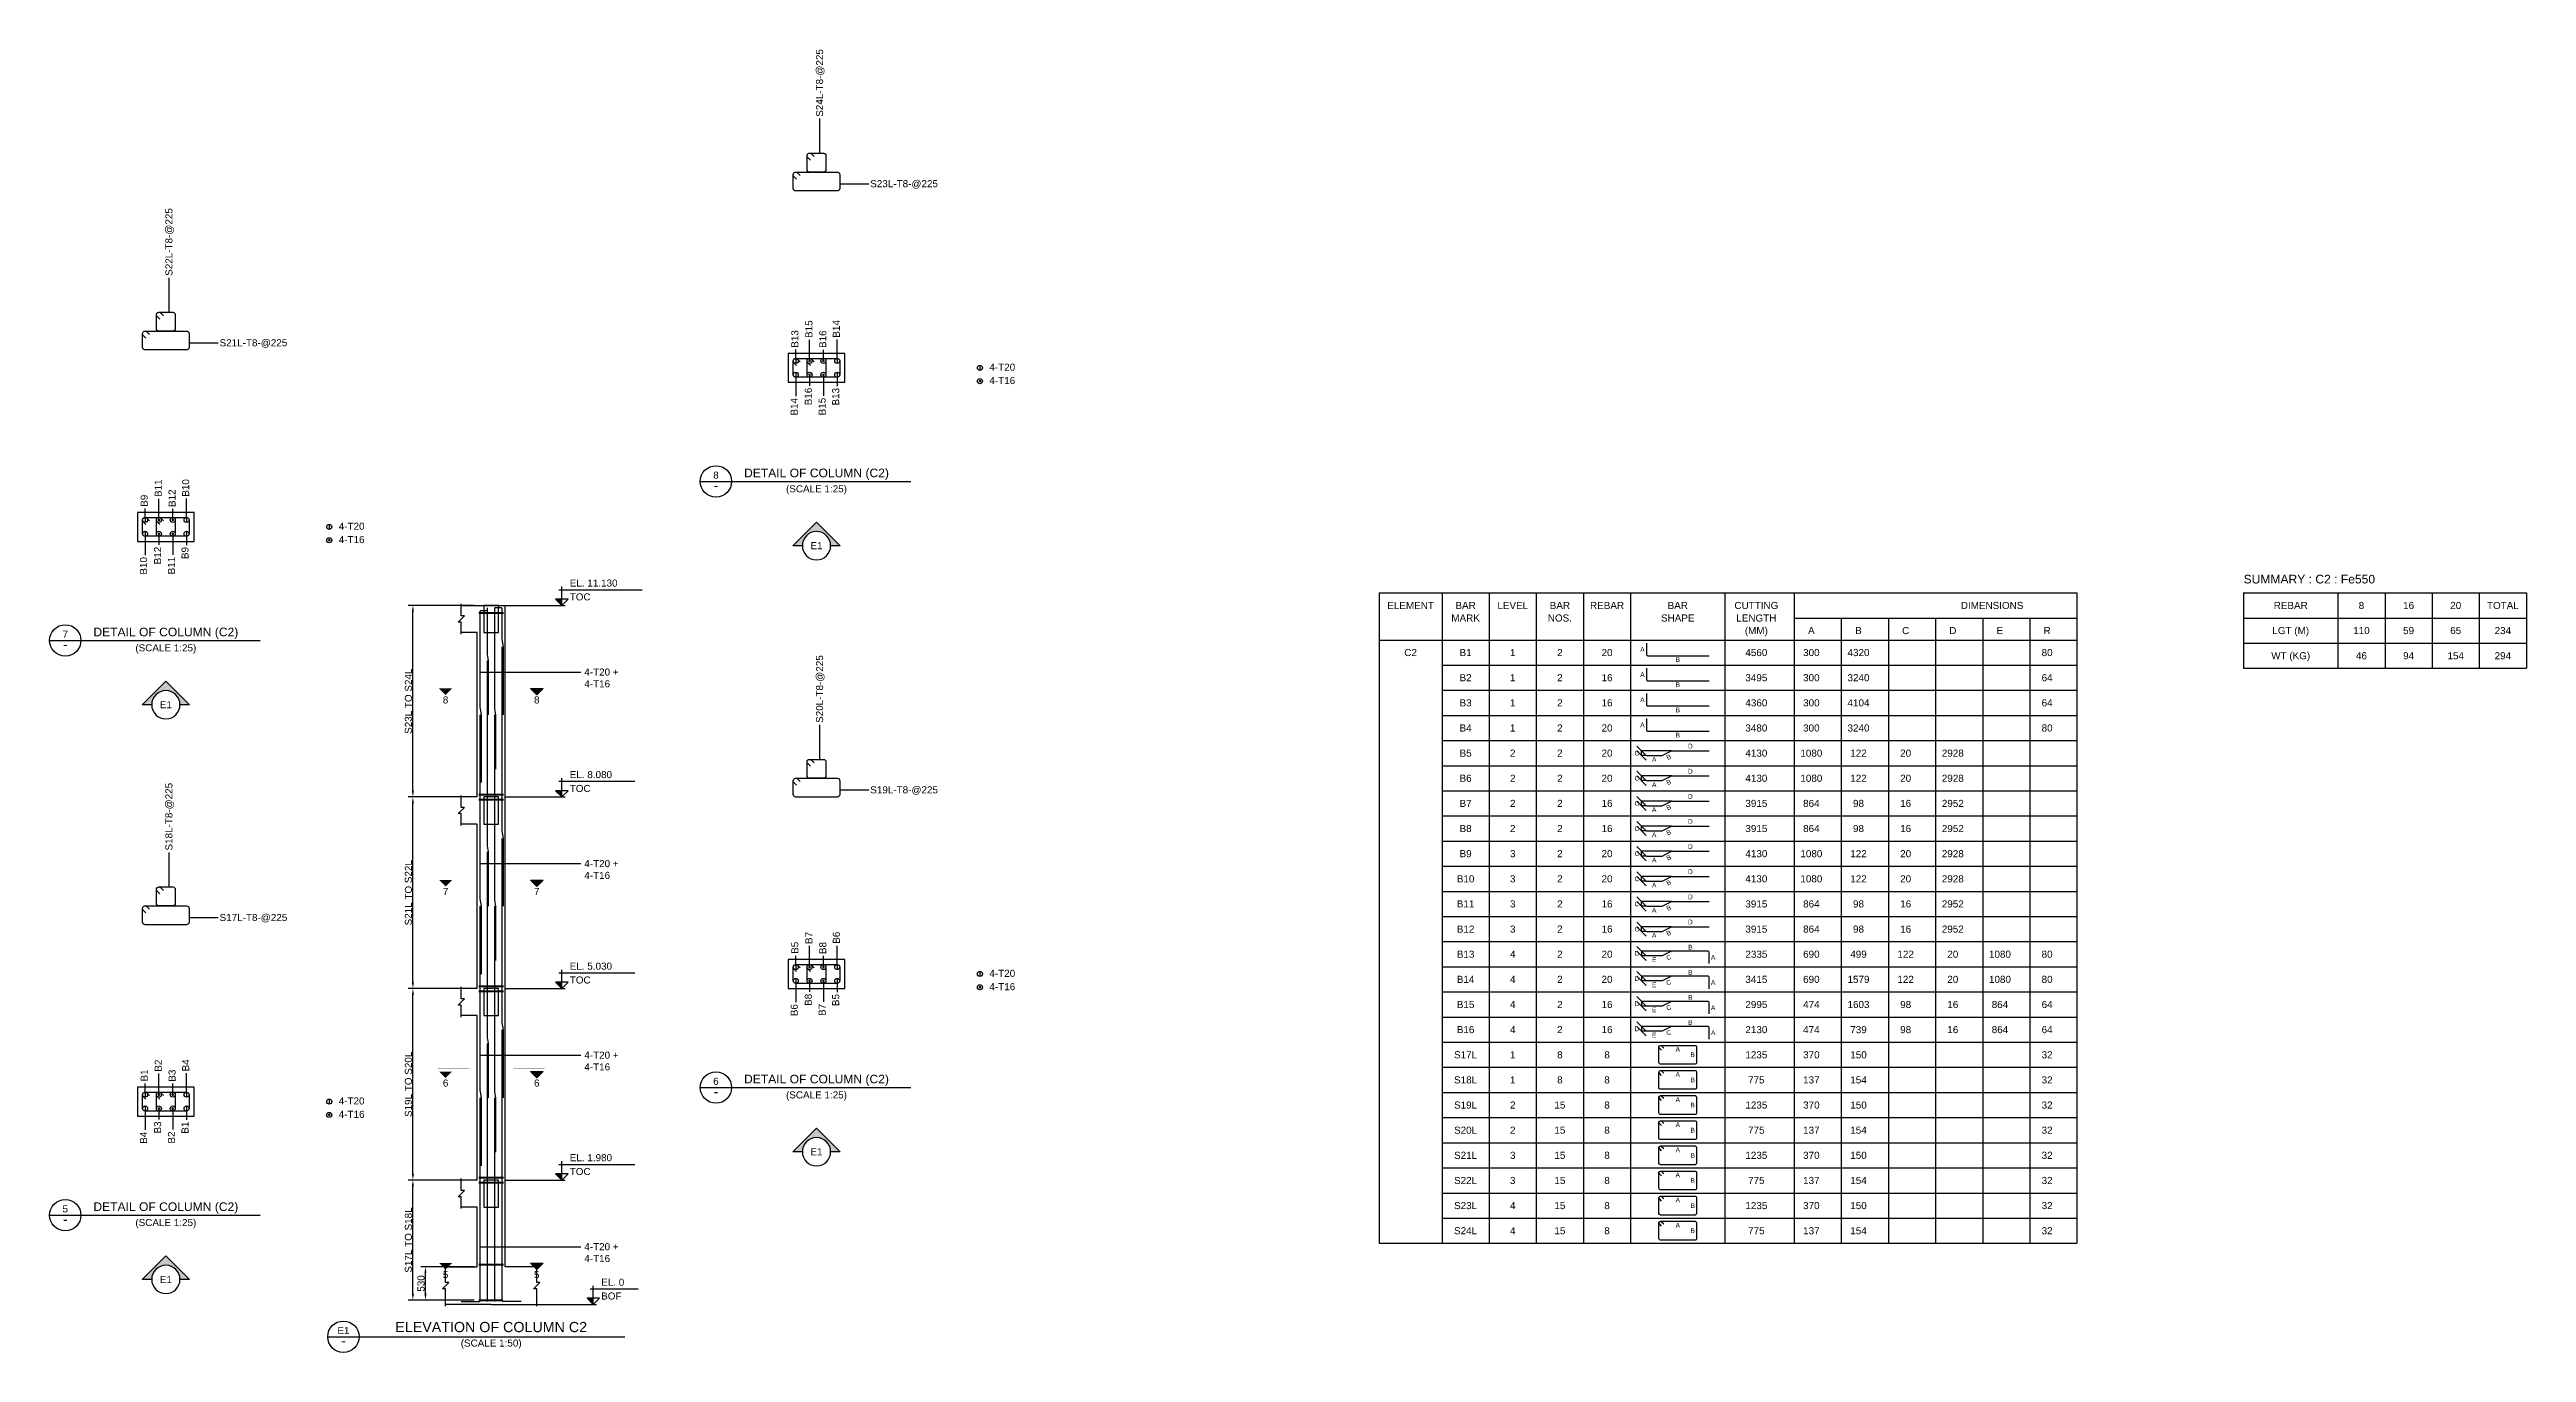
# Model space of a CAD drawing. Header units: inches. Extents: x -816171 to 9366335, y -450961 to 689132.
# Drawn here: x 123873 to 202673, y -41436 to 32 of the extents above; entities that cross this region are included whole.
import ezdxf
from ezdxf.enums import TextEntityAlignment as Align

# ---------------------------------------------------------------- set-up
doc = ezdxf.new("R2010")
doc.units = ezdxf.units.IN
doc.header["$MEASUREMENT"] = 0
doc.linetypes.add('SCHidden', pattern=[1000, 500, -500])
for name, color, linetype in [('colSectionMarkLayer', 5, 'Continuous'), ('Concrete Line', 2, 'Continuous'), ('Dim', 31, 'Continuous'), ('Hatch', 25, 'Continuous'), ('Labels', 4, 'Continuous'), ('Link', 225, 'Continuous'), ('Reinforcement', 130, 'Continuous'), ('Schedule Border', 60, 'Continuous'), ('Schedule Header', 4, 'Continuous'), ('Text', 31, 'Continuous'), ('Text_Scale', 31, 'Continuous')]:
    doc.layers.add(name, color=color, linetype=linetype)
doc.styles.add('SC-BBS1', font='SansSerif')
doc.styles.add('SC-COL2', font='SansSerif')
doc.styles.get("Standard").update_dxf_attribs({"font": 'txt.shx'})
doc.dimstyles.new('ColumnSch', dxfattribs={"dimtxt": 225, "dimasz": 200, "dimexe": 150, "dimexo": 150, "dimgap": 25, "dimtad": 1, "dimtoh": 1, "dimdec": 4, "dimzin": 0, "dimdsep": 46, "dimtxsty": 'SC-COL2', "dimcen": 0.09, "dimclrd": 8, "dimclre": 8, "dimclrt": 31, "dimadec": 0, "dimazin": 0, "dimtfac": 1, "dimtdec": 0, "dimtix": 1, "dimtofl": 0, "dimtmove": 0, "dimatfit": 3, "dimfxl": 1, "dimtolj": 1, "dimtzin": 0, "dimarcsym": 0})
doc.dimstyles.new('SCBBSDim', dxfattribs={"dimtxt": 225, "dimasz": 0.18, "dimexe": 0, "dimexo": 0, "dimgap": 0, "dimtad": 1, "dimtoh": 1, "dimdec": 0, "dimzin": 0, "dimdsep": 46, "dimtxsty": 'Standard', "dimtsz": 150, "dimcen": 0.09, "dimclrd": 8, "dimclre": 8, "dimclrt": 3, "dimadec": 0, "dimazin": 0, "dimtfac": 1, "dimtdec": 0, "dimtix": 1, "dimtofl": 0, "dimtmove": 0, "dimatfit": 3, "dimfxl": 1, "dimtolj": 1, "dimtzin": 0, "dimarcsym": 0})
doc.dimstyles.get("Standard").update_dxf_attribs({"dimtxt": 0.18, "dimasz": 0.18, "dimexe": 0.18, "dimexo": 0.0625, "dimgap": 0.09, "dimtad": 0, "dimtih": 1, "dimtoh": 1, "dimdec": 4, "dimzin": 0, "dimdsep": 46, "dimtxsty": 'Standard', "dimcen": 0.09, "dimadec": 0, "dimazin": 0, "dimtfac": 1, "dimtdec": 4, "dimtofl": 0, "dimtmove": 0, "dimatfit": 3, "dimfxl": 1, "dimtolj": 1, "dimtzin": 0, "dimarcsym": 0})

msp = doc.modelspace()

# ---------------------------------------------------------------- texts
at = {"layer": 'colSectionMarkLayer', "style": 'SC-BBS1'}
for s, p in [('8', (136473.34546, -20555.5362)), ('8', (139373.34546, -20555.5362)), ('7', (136473.34546, -26651.5362)), ('7', (139373.34546, -26651.5362)), ('6', (136473.34546, -32747.5362)), ('6', (139373.34546, -32747.5362)), ('5', (136473.34546, -38843.5362)), ('5', (139373.34546, -38843.5362))]:
    msp.add_text(s, height=225, dxfattribs=at).set_placement(p, align=Align.TOP_CENTER)
at = {"layer": 'Dim', "style": 'SC-COL2'}
for s, p in [('B15', (148031.34546, -9146.5362)), ('B14', (148903.34546, -9138.5362)), ('B13', (147583.34546, -9458.5362)), ('B16', (148471.34546, -9466.5362)), ('B9', (126883.34546, -14520.5362)), ('B11', (127331.34546, -14208.5362)), ('B12', (127771.34546, -14528.5362)), ('B10', (128203.34546, -14200.5362)), ('B7', (148031.34546, -28436.5362)), ('B6', (148903.34546, -28428.5362)), ('B5', (147583.34546, -28748.5362)), ('B8', (148471.34546, -28756.5362)), ('B2', (127331.34546, -32498.5362)), ('B4', (128203.34546, -32490.5362)), ('B1', (126883.34546, -32810.5362)), ('B3', (127771.34546, -32818.5362))]:
    msp.add_text(s, height=225, rotation=90, dxfattribs=at).set_placement(p, align=Align.MIDDLE_LEFT)
for s, p in [('B16', (148011.34546, -10730.5362)), ('B13', (148883.34546, -10738.5362)), ('B14', (147563.34546, -11058.5362)), ('B15', (148451.34546, -11050.5362)), ('B10', (126863.34546, -16120.5362)), ('B12', (127311.34546, -15792.5362)), ('B11', (127751.34546, -16112.5362)), ('B9', (128183.34546, -15800.5362)), ('B6', (147563.34546, -30348.5362)), ('B8', (148011.34546, -30020.5362)), ('B7', (148451.34546, -30340.5362)), ('B5', (148883.34546, -30028.5362)), ('B4', (126863.34546, -34410.5362)), ('B3', (127311.34546, -34082.5362)), ('B2', (127751.34546, -34402.5362)), ('B1', (128183.34546, -34090.5362))]:
    msp.add_text(s, height=225, rotation=90, dxfattribs=at).set_placement(p, align=Align.MIDDLE_RIGHT)
at = {"layer": 'Dim', "style": 'SC-BBS1'}
for s, p in [('A', (174548.34546, -19060.5362)), ('B', (175673.34546, -19385.5362)), ('A', (174548.34546, -19860.5362)), ('B', (175673.34546, -20185.5362)), ('A', (174548.34546, -20660.5362)), ('B', (175673.34546, -20985.5362)), ('A', (174548.34546, -21460.5362)), ('B', (175673.34546, -21785.5362)), ('D', (176073.34546, -22135.5362)), ('C', (174373.34546, -22360.5362)), ('A', (174923.34546, -22560.5362)), ('C', (174373.34546, -23160.5362)), ('A', (174923.34546, -23360.5362)), ('D', (176073.34546, -22935.5362)), ('C', (174373.34546, -23960.5362)), ('A', (174923.34546, -24160.5362)), ('D', (176073.34546, -23735.5362)), ('C', (174373.34546, -24760.5362)), ('A', (174923.34546, -24960.5362)), ('D', (176073.34546, -24535.5362)), ('C', (174373.34546, -25560.5362)), ('A', (174923.34546, -25760.5362)), ('D', (176073.34546, -25335.5362)), ('C', (174373.34546, -26360.5362)), ('A', (174923.34546, -26560.5362)), ('D', (176073.34546, -26135.5362)), ('C', (174373.34546, -27160.5362)), ('A', (174923.34546, -27360.5362)), ('D', (176073.34546, -26935.5362)), ('C', (174373.34546, -27960.5362)), ('A', (174923.34546, -28160.5362)), ('D', (176073.34546, -27735.5362)), ('D', (174373.34546, -28735.5362)), ('E', (174923.34546, -28935.5362)), ('B', (176073.34546, -28535.5362)), ('A', (176798.34546, -28860.5362)), ('D', (174373.34546, -29535.5362)), ('E', (174923.34546, -29735.5362)), ('B', (176073.34546, -29335.5362)), ('A', (176798.34546, -29660.5362)), ('D', (174373.34546, -30335.5362)), ('E', (174923.34546, -30535.5362)), ('B', (176073.34546, -30135.5362)), ('A', (176798.34546, -30460.5362)), ('D', (174373.34546, -31135.5362)), ('E', (174923.34546, -31335.5362)), ('B', (176073.34546, -30935.5362)), ('A', (176798.34546, -31260.5362)), ('A', (175673.34546, -31785.5362)), ('B', (176148.34546, -31960.5362)), ('A', (175673.34546, -32585.5362)), ('B', (176148.34546, -32760.5362)), ('A', (175673.34546, -33385.5362)), ('B', (176148.34546, -33560.5362)), ('A', (175673.34546, -34185.5362)), ('B', (176148.34546, -34360.5362)), ('A', (175673.34546, -34985.5362)), ('B', (176148.34546, -35160.5362)), ('A', (175673.34546, -35785.5362)), ('B', (176148.34546, -35960.5362)), ('A', (175673.34546, -36585.5362)), ('B', (176148.34546, -36760.5362)), ('A', (175673.34546, -37385.5362)), ('B', (176148.34546, -37560.5362))]:
    msp.add_text(s, height=150, dxfattribs=at).set_placement(p, align=Align.MIDDLE_CENTER)
for s, p in [('B', (175385.84546, -22485.5362)), ('B', (175385.84546, -23285.5362)), ('B', (175385.84546, -24085.5362)), ('B', (175385.84546, -24885.5362)), ('B', (175385.84546, -25685.5362)), ('B', (175385.84546, -26485.5362)), ('B', (175385.84546, -27285.5362)), ('B', (175385.84546, -28085.5362)), ('C', (175385.84546, -28860.5362)), ('C', (175385.84546, -29660.5362)), ('C', (175385.84546, -30460.5362)), ('C', (175385.84546, -31260.5362))]:
    msp.add_text(s, height=150, rotation=26.5650511771, dxfattribs=at).set_placement(p, align=Align.MIDDLE_CENTER)
at = {"layer": 'Labels', "style": 'SC-BBS1'}
for s, height, p in [('DETAIL OF COLUMN (C2)', 275, (148273.34546, -13663.5362)), ('8', 225, (145073.34546, -13693.5362)), ('7', 225, (124373.34546, -18755.5362)), ('DETAIL OF COLUMN (C2)', 275, (127573.34546, -18725.5362)), ('6', 225, (145073.34546, -32983.5362)), ('DETAIL OF COLUMN (C2)', 275, (148273.34546, -32953.5362)), ('5', 225, (124373.34546, -37045.5362)), ('DETAIL OF COLUMN (C2)', 275, (127573.34546, -37015.5362)), ('E1', 225, (133223.34546, -40915.5362)), ('ELEVATION OF COLUMN C2', 325, (137923.34546, -40885.5362))]:
    msp.add_text(s, height=height, dxfattribs=at).set_placement(p, align=Align.BOTTOM_CENTER)
for s, height, p in [('-', 325, (145073.34546, -13838.5362)), ('E1', 225, (148273.34546, -15758.5362)), ('-', 325, (124373.34546, -18900.5362)), ('E1', 225, (127573.34546, -20820.5362)), ('-', 325, (145073.34546, -33128.5362)), ('E1', 225, (148273.34546, -35048.5362)), ('-', 325, (124373.34546, -37190.5362)), ('E1', 225, (127573.34546, -39110.5362)), ('-', 325, (133223.34546, -41060.5362))]:
    msp.add_text(s, height=height, dxfattribs=at).set_placement(p, align=Align.MIDDLE_CENTER)
at = {"layer": 'Schedule Header', "style": 'SC-BBS1'}
msp.add_text('SUMMARY : C2 : Fe550', height=275, dxfattribs=at).set_placement((193673.34546, -16960.5362))
for s, p in [('ELEMENT', (167173.34546, -17660.5362)), ('MARK', (168923.34546, -18060.5362)), ('BAR', (168923.34546, -17660.5362)), ('LEVEL', (170423.34546, -17660.5362)), ('NOS.', (171923.34546, -18060.5362)), ('BAR', (171923.34546, -17660.5362)), ('REBAR', (173423.34546, -17660.5362)), ('SHAPE', (175673.34546, -18060.5362)), ('BAR', (175673.34546, -17660.5362)), ('CUTTING', (178173.34546, -17660.5362)), ('LENGTH', (178173.34546, -18060.5362)), ('DIMENSIONS', (185673.34546, -17660.5362)), ('REBAR', (195173.34546, -17660.5362)), ('8', (197423.34546, -17660.5362)), ('16', (198923.34546, -17660.5362)), ('20', (200423.34546, -17660.5362)), ('TOTAL', (201923.34546, -17660.5362)), ('(MM)', (178173.34546, -18460.5362)), ('A', (179923.34546, -18460.5362)), ('B', (181423.34546, -18460.5362)), ('C', (182923.34546, -18460.5362)), ('D', (184423.34546, -18460.5362)), ('E', (185923.34546, -18460.5362)), ('R', (187423.34546, -18460.5362)), ('LGT (M)', (195173.34546, -18460.5362)), ('WT (KG)', (195173.34546, -19260.5362))]:
    msp.add_text(s, height=225, dxfattribs=at).set_placement(p, align=Align.MIDDLE_CENTER)
at = {"layer": 'Text', "style": 'SC-BBS1'}
for s, p in [('S24L-T8-@225', (148483.34546, -2108.5362)), ('S22L-T8-@225', (127783.34546, -7170.5362)), ('S20L-T8-@225', (148483.34546, -21398.5362)), ('S18L-T8-@225', (127783.34546, -25460.5362))]:
    msp.add_text(s, height=225, rotation=90, dxfattribs=at).set_placement(p)
for s, p in [('S23L-T8-@225', (149983.34546, -4238.5362)), ('S21L-T8-@225', (129283.34546, -9300.5362)), ('4-T20', (153773.34546, -10078.5362)), ('4-T16', (153773.34546, -10503.5362)), ('4-T20', (133073.34546, -15140.5362)), ('4-T16', (133073.34546, -15565.5362)), ('S19L-T8-@225', (149983.34546, -23528.5362)), ('S17L-T8-@225', (129283.34546, -27590.5362)), ('4-T20', (153773.34546, -29368.5362)), ('4-T16', (153773.34546, -29793.5362)), ('4-T20', (133073.34546, -33430.5362)), ('4-T16', (133073.34546, -33855.5362))]:
    msp.add_text(s, height=225, dxfattribs=at).set_placement(p, align=Align.MIDDLE_LEFT)
for p in [(148273.34546, -14128.5362), (127573.34546, -19190.5362), (148273.34546, -33418.5362), (127573.34546, -37480.5362)]:
    msp.add_text('(SCALE 1:25)', height=225, dxfattribs=at).set_placement(p, align=Align.BOTTOM_CENTER)
for s, p in [('TOC', (140423.34546, -17500.5362)), ('EL. 11.130', (140423.34546, -17060.5362)), ('TOC', (140423.34546, -23596.5362)), ('EL. 8.080', (140423.34546, -23156.5362)), ('EL. 5.030', (140423.34546, -29252.5362)), ('TOC', (140423.34546, -29692.5362)), ('EL. 1.980', (140423.34546, -35348.5362)), ('TOC', (140423.34546, -35788.5362)), ('EL. 0', (141423.34546, -39310.5362)), ('BOF', (141423.34546, -39750.5362))]:
    msp.add_text(s, height=225, dxfattribs=at).set_placement(p)
for s, p in [('110', (197423.34546, -18460.5362)), ('59', (198923.34546, -18460.5362)), ('65', (200423.34546, -18460.5362)), ('234', (201923.34546, -18460.5362)), ('C2', (167173.34546, -19160.5362)), ('B1', (168923.34546, -19160.5362)), ('1', (170423.34546, -19160.5362)), ('2', (171923.34546, -19160.5362)), ('20', (173423.34546, -19160.5362)), ('4560', (178173.34546, -19160.5362)), ('300', (179923.34546, -19160.5362)), ('4320', (181423.34546, -19160.5362)), ('80', (187423.34546, -19160.5362)), ('46', (197423.34546, -19260.5362)), ('94', (198923.34546, -19260.5362)), ('154', (200423.34546, -19260.5362)), ('294', (201923.34546, -19260.5362)), ('B2', (168923.34546, -19960.5362)), ('1', (170423.34546, -19960.5362)), ('2', (171923.34546, -19960.5362)), ('16', (173423.34546, -19960.5362)), ('3495', (178173.34546, -19960.5362)), ('300', (179923.34546, -19960.5362)), ('3240', (181423.34546, -19960.5362)), ('64', (187423.34546, -19960.5362)), ('B3', (168923.34546, -20760.5362)), ('1', (170423.34546, -20760.5362)), ('2', (171923.34546, -20760.5362)), ('16', (173423.34546, -20760.5362)), ('4360', (178173.34546, -20760.5362)), ('300', (179923.34546, -20760.5362)), ('4104', (181423.34546, -20760.5362)), ('64', (187423.34546, -20760.5362)), ('B4', (168923.34546, -21560.5362)), ('1', (170423.34546, -21560.5362)), ('2', (171923.34546, -21560.5362)), ('20', (173423.34546, -21560.5362)), ('3480', (178173.34546, -21560.5362)), ('300', (179923.34546, -21560.5362)), ('3240', (181423.34546, -21560.5362)), ('80', (187423.34546, -21560.5362)), ('B5', (168923.34546, -22360.5362)), ('2', (170423.34546, -22360.5362)), ('2', (171923.34546, -22360.5362)), ('20', (173423.34546, -22360.5362)), ('4130', (178173.34546, -22360.5362)), ('1080', (179923.34546, -22360.5362)), ('122', (181423.34546, -22360.5362)), ('20', (182923.34546, -22360.5362)), ('2928', (184423.34546, -22360.5362)), ('B6', (168923.34546, -23160.5362)), ('2', (170423.34546, -23160.5362)), ('2', (171923.34546, -23160.5362)), ('20', (173423.34546, -23160.5362)), ('4130', (178173.34546, -23160.5362)), ('1080', (179923.34546, -23160.5362)), ('122', (181423.34546, -23160.5362)), ('20', (182923.34546, -23160.5362)), ('2928', (184423.34546, -23160.5362)), ('B7', (168923.34546, -23960.5362)), ('2', (170423.34546, -23960.5362)), ('2', (171923.34546, -23960.5362)), ('16', (173423.34546, -23960.5362)), ('3915', (178173.34546, -23960.5362)), ('864', (179923.34546, -23960.5362)), ('98', (181423.34546, -23960.5362)), ('16', (182923.34546, -23960.5362)), ('2952', (184423.34546, -23960.5362)), ('B8', (168923.34546, -24760.5362)), ('2', (170423.34546, -24760.5362)), ('2', (171923.34546, -24760.5362)), ('16', (173423.34546, -24760.5362)), ('3915', (178173.34546, -24760.5362)), ('864', (179923.34546, -24760.5362)), ('98', (181423.34546, -24760.5362)), ('16', (182923.34546, -24760.5362)), ('2952', (184423.34546, -24760.5362)), ('B9', (168923.34546, -25560.5362)), ('3', (170423.34546, -25560.5362)), ('2', (171923.34546, -25560.5362)), ('20', (173423.34546, -25560.5362)), ('4130', (178173.34546, -25560.5362)), ('1080', (179923.34546, -25560.5362)), ('122', (181423.34546, -25560.5362)), ('20', (182923.34546, -25560.5362)), ('2928', (184423.34546, -25560.5362)), ('B10', (168923.34546, -26360.5362)), ('3', (170423.34546, -26360.5362)), ('2', (171923.34546, -26360.5362)), ('20', (173423.34546, -26360.5362)), ('4130', (178173.34546, -26360.5362)), ('1080', (179923.34546, -26360.5362)), ('122', (181423.34546, -26360.5362)), ('20', (182923.34546, -26360.5362)), ('2928', (184423.34546, -26360.5362)), ('B11', (168923.34546, -27160.5362)), ('3', (170423.34546, -27160.5362)), ('2', (171923.34546, -27160.5362)), ('16', (173423.34546, -27160.5362)), ('3915', (178173.34546, -27160.5362)), ('864', (179923.34546, -27160.5362)), ('98', (181423.34546, -27160.5362)), ('16', (182923.34546, -27160.5362)), ('2952', (184423.34546, -27160.5362)), ('B12', (168923.34546, -27960.5362)), ('3', (170423.34546, -27960.5362)), ('2', (171923.34546, -27960.5362)), ('16', (173423.34546, -27960.5362)), ('3915', (178173.34546, -27960.5362)), ('864', (179923.34546, -27960.5362)), ('98', (181423.34546, -27960.5362)), ('16', (182923.34546, -27960.5362)), ('2952', (184423.34546, -27960.5362)), ('B13', (168923.34546, -28760.5362)), ('4', (170423.34546, -28760.5362)), ('2', (171923.34546, -28760.5362)), ('20', (173423.34546, -28760.5362)), ('2335', (178173.34546, -28760.5362)), ('690', (179923.34546, -28760.5362)), ('499', (181423.34546, -28760.5362)), ('122', (182923.34546, -28760.5362)), ('20', (184423.34546, -28760.5362)), ('1080', (185923.34546, -28760.5362)), ('80', (187423.34546, -28760.5362)), ('B14', (168923.34546, -29560.5362)), ('4', (170423.34546, -29560.5362)), ('2', (171923.34546, -29560.5362)), ('20', (173423.34546, -29560.5362)), ('3415', (178173.34546, -29560.5362)), ('690', (179923.34546, -29560.5362)), ('1579', (181423.34546, -29560.5362)), ('122', (182923.34546, -29560.5362)), ('20', (184423.34546, -29560.5362)), ('1080', (185923.34546, -29560.5362)), ('80', (187423.34546, -29560.5362)), ('B15', (168923.34546, -30360.5362)), ('4', (170423.34546, -30360.5362)), ('2', (171923.34546, -30360.5362)), ('16', (173423.34546, -30360.5362)), ('2995', (178173.34546, -30360.5362)), ('474', (179923.34546, -30360.5362)), ('1603', (181423.34546, -30360.5362)), ('98', (182923.34546, -30360.5362)), ('16', (184423.34546, -30360.5362)), ('864', (185923.34546, -30360.5362)), ('64', (187423.34546, -30360.5362)), ('B16', (168923.34546, -31160.5362)), ('4', (170423.34546, -31160.5362)), ('2', (171923.34546, -31160.5362)), ('16', (173423.34546, -31160.5362)), ('2130', (178173.34546, -31160.5362)), ('474', (179923.34546, -31160.5362)), ('739', (181423.34546, -31160.5362)), ('98', (182923.34546, -31160.5362)), ('16', (184423.34546, -31160.5362)), ('864', (185923.34546, -31160.5362)), ('64', (187423.34546, -31160.5362)), ('S17L', (168923.34546, -31960.5362)), ('1', (170423.34546, -31960.5362)), ('8', (171923.34546, -31960.5362)), ('8', (173423.34546, -31960.5362)), ('1235', (178173.34546, -31960.5362)), ('370', (179923.34546, -31960.5362)), ('150', (181423.34546, -31960.5362)), ('32', (187423.34546, -31960.5362)), ('S18L', (168923.34546, -32760.5362)), ('1', (170423.34546, -32760.5362)), ('8', (171923.34546, -32760.5362)), ('8', (173423.34546, -32760.5362)), ('775', (178173.34546, -32760.5362)), ('137', (179923.34546, -32760.5362)), ('154', (181423.34546, -32760.5362)), ('32', (187423.34546, -32760.5362)), ('S19L', (168923.34546, -33560.5362)), ('2', (170423.34546, -33560.5362)), ('15', (171923.34546, -33560.5362)), ('8', (173423.34546, -33560.5362)), ('1235', (178173.34546, -33560.5362)), ('370', (179923.34546, -33560.5362)), ('150', (181423.34546, -33560.5362)), ('32', (187423.34546, -33560.5362)), ('S20L', (168923.34546, -34360.5362)), ('2', (170423.34546, -34360.5362)), ('15', (171923.34546, -34360.5362)), ('8', (173423.34546, -34360.5362)), ('775', (178173.34546, -34360.5362)), ('137', (179923.34546, -34360.5362)), ('154', (181423.34546, -34360.5362)), ('32', (187423.34546, -34360.5362)), ('S21L', (168923.34546, -35160.5362)), ('3', (170423.34546, -35160.5362)), ('15', (171923.34546, -35160.5362)), ('8', (173423.34546, -35160.5362)), ('1235', (178173.34546, -35160.5362)), ('370', (179923.34546, -35160.5362)), ('150', (181423.34546, -35160.5362)), ('32', (187423.34546, -35160.5362)), ('S22L', (168923.34546, -35960.5362)), ('3', (170423.34546, -35960.5362)), ('15', (171923.34546, -35960.5362)), ('8', (173423.34546, -35960.5362)), ('775', (178173.34546, -35960.5362)), ('137', (179923.34546, -35960.5362)), ('154', (181423.34546, -35960.5362)), ('32', (187423.34546, -35960.5362)), ('S23L', (168923.34546, -36760.5362)), ('4', (170423.34546, -36760.5362)), ('15', (171923.34546, -36760.5362)), ('8', (173423.34546, -36760.5362)), ('1235', (178173.34546, -36760.5362)), ('370', (179923.34546, -36760.5362)), ('150', (181423.34546, -36760.5362)), ('32', (187423.34546, -36760.5362)), ('S24L', (168923.34546, -37560.5362)), ('4', (170423.34546, -37560.5362)), ('15', (171923.34546, -37560.5362)), ('8', (173423.34546, -37560.5362)), ('775', (178173.34546, -37560.5362)), ('137', (179923.34546, -37560.5362)), ('154', (181423.34546, -37560.5362)), ('32', (187423.34546, -37560.5362))]:
    msp.add_text(s, height=225, dxfattribs=at).set_placement(p, align=Align.MIDDLE_CENTER)
at = {"layer": 'Text', "char_height": 225, "attachment_point": 1, "style": 'SC-BBS1'}
for insert in [(140885.84546, -19668.0362), (140885.84546, -25764.0362), (140885.84546, -31860.0362), (140885.84546, -37956.0362)]:
    msp.add_mtext('4-T20 + \\P4-T16', dxfattribs=dict(at, insert=insert))
at = {"layer": 'Text_Scale', "style": 'SC-BBS1'}
msp.add_text('(SCALE 1:50)', height=225, dxfattribs=at).set_placement((137923.34546, -41315.5362), align=Align.BOTTOM_CENTER)

# ---------------------------------------------------------------- blocks, each defined once
blk = doc.blocks.new('*D575')
at = {"layer": 'DEFPOINTS', "color": 0, "transparency": 16777216}
for p in [(135433, -35949), (137533, -35949), (137533, -39767)]:
    blk.add_point(p, dxfattribs=at)
at = {"layer": 'Dim', "color": 8, "lineweight": -2, "transparency": 16777216}
for p, q in [((137383, -35949), (135283, -35949)), ((135433, -39567), (135433, -36149)), ((137383, -39767), (135283, -39767))]:
    blk.add_line(p, q, dxfattribs=at)
at = {"layer": 'Dim', "color": 8, "transparency": 16777216}
for points in [[(135400, -36149), (135467, -36149), (135433, -35949)], [(135400, -39567), (135467, -39567), (135433, -39767)]]:
    blk.add_solid(points, dxfattribs=at)
at = {"layer": 'Dim', "color": 31, "lineweight": 50, "transparency": 16777216, "insert": (135291, -37858), "char_height": 225, "attachment_point": 5, "rotation": 90, "style": 'SC-COL2'}
blk.add_mtext('\\A1;S17L TO S18L', dxfattribs=at)
blk = doc.blocks.new('*D576')
at = {"layer": 'DEFPOINTS', "color": 0, "transparency": 16777216}
for p in [(135833, -38711), (137533, -38711), (137533, -39767)]:
    blk.add_point(p, dxfattribs=at)
at = {"layer": 'Dim', "color": 8, "lineweight": -2, "transparency": 16777216}
for p, q in [((137383, -38711), (135683, -38711)), ((135833, -39567), (135833, -38911)), ((137383, -39767), (135683, -39767))]:
    blk.add_line(p, q, dxfattribs=at)
at = {"layer": 'Dim', "color": 8, "transparency": 16777216}
for points in [[(135800, -38911), (135867, -38911), (135833, -38711)], [(135800, -39567), (135867, -39567), (135833, -39767)]]:
    blk.add_solid(points, dxfattribs=at)
at = {"layer": 'Dim', "color": 31, "lineweight": 50, "transparency": 16777216, "insert": (135692, -39239), "char_height": 225, "attachment_point": 5, "rotation": 90, "style": 'SC-COL2'}
blk.add_mtext('\\A1;530', dxfattribs=at)
blk = doc.blocks.new('*D577')
at = {"layer": 'DEFPOINTS', "color": 0, "transparency": 16777216}
for p in [(135433, -29853), (137533, -29853), (137533, -35949)]:
    blk.add_point(p, dxfattribs=at)
at = {"layer": 'Dim', "color": 8, "lineweight": -2, "transparency": 16777216}
for p, q in [((137383, -29853), (135283, -29853)), ((135433, -35749), (135433, -30053)), ((137383, -35949), (135283, -35949))]:
    blk.add_line(p, q, dxfattribs=at)
at = {"layer": 'Dim', "color": 8, "transparency": 16777216}
for points in [[(135400, -30053), (135467, -30053), (135433, -29853)], [(135400, -35749), (135467, -35749), (135433, -35949)]]:
    blk.add_solid(points, dxfattribs=at)
at = {"layer": 'Dim', "color": 31, "lineweight": 50, "transparency": 16777216, "insert": (135291, -32901), "char_height": 225, "attachment_point": 5, "rotation": 90, "style": 'SC-COL2'}
blk.add_mtext('\\A1;S19L TO S20L', dxfattribs=at)
blk = doc.blocks.new('*D578')
at = {"layer": 'DEFPOINTS', "color": 0, "transparency": 16777216}
for p in [(135433, -23757), (137533, -23757), (137533, -29853)]:
    blk.add_point(p, dxfattribs=at)
at = {"layer": 'Dim', "color": 8, "lineweight": -2, "transparency": 16777216}
for p, q in [((137383, -23757), (135283, -23757)), ((135433, -29653), (135433, -23957)), ((137383, -29853), (135283, -29853))]:
    blk.add_line(p, q, dxfattribs=at)
at = {"layer": 'Dim', "color": 8, "transparency": 16777216}
for points in [[(135400, -23957), (135467, -23957), (135433, -23757)], [(135400, -29653), (135467, -29653), (135433, -29853)]]:
    blk.add_solid(points, dxfattribs=at)
at = {"layer": 'Dim', "color": 31, "lineweight": 50, "transparency": 16777216, "insert": (135291, -26805), "char_height": 225, "attachment_point": 5, "rotation": 90, "style": 'SC-COL2'}
blk.add_mtext('\\A1;S21L TO S22L', dxfattribs=at)
blk = doc.blocks.new('*D579')
at = {"layer": 'DEFPOINTS', "color": 0, "transparency": 16777216}
for p in [(135433, -17661), (137533, -17661), (137533, -23757)]:
    blk.add_point(p, dxfattribs=at)
at = {"layer": 'Dim', "color": 8, "lineweight": -2, "transparency": 16777216}
for p, q in [((137383, -17661), (135283, -17661)), ((135433, -23557), (135433, -17861)), ((137383, -23757), (135283, -23757))]:
    blk.add_line(p, q, dxfattribs=at)
at = {"layer": 'Dim', "color": 8, "transparency": 16777216}
for points in [[(135400, -17861), (135467, -17861), (135433, -17661)], [(135400, -23557), (135467, -23557), (135433, -23757)]]:
    blk.add_solid(points, dxfattribs=at)
at = {"layer": 'Dim', "color": 31, "lineweight": 50, "transparency": 16777216, "insert": (135291, -20709), "char_height": 225, "attachment_point": 5, "rotation": 90, "style": 'SC-COL2'}
blk.add_mtext('\\A1;S23L TO S24L', dxfattribs=at)
blk = doc.blocks.new('*D580')
at = {"layer": 'DEFPOINTS', "color": 0, "transparency": 16777216}
for p in [(174523, -22286), (174673, -22436), (175473, -22286)]:
    blk.add_point(p, dxfattribs=at)
at = {"layer": 'Dim', "color": 8, "lineweight": -2, "transparency": 16777216}
for p, q in [((174673, -22436), (174373, -22136)), ((174673, -22586), (174373, -22286)), ((175473, -22286), (174523, -22286)), ((174523, -22436), (174523, -22286)), ((174673, -22436), (174523, -22436))]:
    blk.add_line(p, q, dxfattribs=at)
blk = doc.blocks.new('*D581')
at = {"layer": 'DEFPOINTS', "color": 0, "transparency": 16777216}
for p in [(174523, -23086), (174673, -23236), (175473, -23086)]:
    blk.add_point(p, dxfattribs=at)
at = {"layer": 'Dim', "color": 8, "lineweight": -2, "transparency": 16777216}
for p, q in [((174673, -23236), (174373, -22936)), ((174673, -23386), (174373, -23086)), ((175473, -23086), (174523, -23086)), ((174523, -23236), (174523, -23086)), ((174673, -23236), (174523, -23236))]:
    blk.add_line(p, q, dxfattribs=at)
blk = doc.blocks.new('*D582')
at = {"layer": 'DEFPOINTS', "color": 0, "transparency": 16777216}
for p in [(174523, -23886), (174673, -24036), (175473, -23886)]:
    blk.add_point(p, dxfattribs=at)
at = {"layer": 'Dim', "color": 8, "lineweight": -2, "transparency": 16777216}
for p, q in [((174673, -24036), (174373, -23736)), ((174673, -24186), (174373, -23886)), ((175473, -23886), (174523, -23886)), ((174523, -24036), (174523, -23886)), ((174673, -24036), (174523, -24036))]:
    blk.add_line(p, q, dxfattribs=at)
blk = doc.blocks.new('*D583')
at = {"layer": 'DEFPOINTS', "color": 0, "transparency": 16777216}
for p in [(174523, -24686), (174673, -24836), (175473, -24686)]:
    blk.add_point(p, dxfattribs=at)
at = {"layer": 'Dim', "color": 8, "lineweight": -2, "transparency": 16777216}
for p, q in [((174673, -24836), (174373, -24536)), ((174673, -24986), (174373, -24686)), ((175473, -24686), (174523, -24686)), ((174523, -24836), (174523, -24686)), ((174673, -24836), (174523, -24836))]:
    blk.add_line(p, q, dxfattribs=at)
blk = doc.blocks.new('*D584')
at = {"layer": 'DEFPOINTS', "color": 0, "transparency": 16777216}
for p in [(174523, -25486), (174673, -25636), (175473, -25486)]:
    blk.add_point(p, dxfattribs=at)
at = {"layer": 'Dim', "color": 8, "lineweight": -2, "transparency": 16777216}
for p, q in [((174673, -25636), (174373, -25336)), ((174673, -25786), (174373, -25486)), ((175473, -25486), (174523, -25486)), ((174523, -25636), (174523, -25486)), ((174673, -25636), (174523, -25636))]:
    blk.add_line(p, q, dxfattribs=at)
blk = doc.blocks.new('*D585')
at = {"layer": 'DEFPOINTS', "color": 0, "transparency": 16777216}
for p in [(174523, -26286), (174673, -26436), (175473, -26286)]:
    blk.add_point(p, dxfattribs=at)
at = {"layer": 'Dim', "color": 8, "lineweight": -2, "transparency": 16777216}
for p, q in [((174673, -26436), (174373, -26136)), ((174673, -26586), (174373, -26286)), ((175473, -26286), (174523, -26286)), ((174523, -26436), (174523, -26286)), ((174673, -26436), (174523, -26436))]:
    blk.add_line(p, q, dxfattribs=at)
blk = doc.blocks.new('*D586')
at = {"layer": 'DEFPOINTS', "color": 0, "transparency": 16777216}
for p in [(174523, -27086), (174673, -27236), (175473, -27086)]:
    blk.add_point(p, dxfattribs=at)
at = {"layer": 'Dim', "color": 8, "lineweight": -2, "transparency": 16777216}
for p, q in [((174673, -27236), (174373, -26936)), ((174673, -27386), (174373, -27086)), ((175473, -27086), (174523, -27086)), ((174523, -27236), (174523, -27086)), ((174673, -27236), (174523, -27236))]:
    blk.add_line(p, q, dxfattribs=at)
blk = doc.blocks.new('*D587')
at = {"layer": 'DEFPOINTS', "color": 0, "transparency": 16777216}
for p in [(174523, -27886), (174673, -28036), (175473, -27886)]:
    blk.add_point(p, dxfattribs=at)
at = {"layer": 'Dim', "color": 8, "lineweight": -2, "transparency": 16777216}
for p, q in [((174673, -28036), (174373, -27736)), ((174673, -28186), (174373, -27886)), ((175473, -27886), (174523, -27886)), ((174523, -28036), (174523, -27886)), ((174673, -28036), (174523, -28036))]:
    blk.add_line(p, q, dxfattribs=at)
blk = doc.blocks.new('*D588')
at = {"layer": 'DEFPOINTS', "color": 0, "transparency": 16777216}
for p in [(174523, -28811), (175173, -28811), (175473, -28661)]:
    blk.add_point(p, dxfattribs=at)
at = {"layer": 'Dim', "color": 8, "lineweight": -2, "transparency": 16777216}
for p, q in [((174673, -28811), (174373, -28511)), ((174673, -28961), (174373, -28661)), ((175473, -28661), (174523, -28661)), ((174523, -28661), (174523, -28811)), ((175173, -28811), (174523, -28811))]:
    blk.add_line(p, q, dxfattribs=at)
blk = doc.blocks.new('*D589')
at = {"layer": 'DEFPOINTS', "color": 0, "transparency": 16777216}
for p in [(174523, -29611), (175173, -29611), (175473, -29461)]:
    blk.add_point(p, dxfattribs=at)
at = {"layer": 'Dim', "color": 8, "lineweight": -2, "transparency": 16777216}
for p, q in [((174673, -29611), (174373, -29311)), ((174673, -29761), (174373, -29461)), ((175473, -29461), (174523, -29461)), ((174523, -29461), (174523, -29611)), ((175173, -29611), (174523, -29611))]:
    blk.add_line(p, q, dxfattribs=at)
blk = doc.blocks.new('*D590')
at = {"layer": 'DEFPOINTS', "color": 0, "transparency": 16777216}
for p in [(174523, -30411), (175173, -30411), (175473, -30261)]:
    blk.add_point(p, dxfattribs=at)
at = {"layer": 'Dim', "color": 8, "lineweight": -2, "transparency": 16777216}
for p, q in [((174673, -30411), (174373, -30111)), ((174673, -30561), (174373, -30261)), ((175473, -30261), (174523, -30261)), ((174523, -30261), (174523, -30411)), ((175173, -30411), (174523, -30411))]:
    blk.add_line(p, q, dxfattribs=at)
blk = doc.blocks.new('*D591')
at = {"layer": 'DEFPOINTS', "color": 0, "transparency": 16777216}
for p in [(174523, -31211), (175173, -31211), (175473, -31061)]:
    blk.add_point(p, dxfattribs=at)
at = {"layer": 'Dim', "color": 8, "lineweight": -2, "transparency": 16777216}
for p, q in [((174673, -31211), (174373, -30911)), ((174673, -31361), (174373, -31061)), ((175473, -31061), (174523, -31061)), ((174523, -31061), (174523, -31211)), ((175173, -31211), (174523, -31211))]:
    blk.add_line(p, q, dxfattribs=at)

# ---------------------------------------------------------------- dimensions: what is measured, and where the dimension line sits
at = {"layer": 'Dim', "lineweight": 50}
for p1, p2, distance, text, picture, middle in [((137533.34546, -23756.5362), (137533.34546, -17660.5362), 2100, 'S23L TO S24L', '*D579', (135290.59855, -20708.5362)), ((137533.34546, -29852.5362), (137533.34546, -23756.5362), 2100, 'S21L TO S22L', '*D578', (135290.75287, -26804.5362)), ((137533.34546, -35948.5362), (137533.34546, -29852.5362), 2100, 'S19L TO S20L', '*D577', (135290.75287, -32900.5362)), ((137533.34546, -39766.5362), (137533.34546, -35948.5362), 2100, 'S17L TO S18L', '*D575', (135290.75287, -37857.5362)), ((137533.34546, -39766.5362), (137533.34546, -38710.5362), 1700, '530', '*D576', (135692.29608, -39238.5362))]:
    dim = msp.add_aligned_dim(p1=p1, p2=p2, distance=distance, text=text, dimstyle='ColumnSch', dxfattribs=at)
    dim.commit()
    dim.dimension.update_dxf_attribs({"geometry": picture, "text_midpoint": middle})
at = {"layer": 'Dim'}
for base, p1, p2, picture, middle in [((174523.34546, -22285.5362), (174673.34546, -22435.5362), (175473.34546, -22285.5362), '*D580', (174523.34546, -22360.5362)), ((174523.34546, -23085.5362), (174673.34546, -23235.5362), (175473.34546, -23085.5362), '*D581', (174523.34546, -23160.5362)), ((174523.34546, -23885.5362), (174673.34546, -24035.5362), (175473.34546, -23885.5362), '*D582', (174523.34546, -23960.5362)), ((174523.34546, -24685.5362), (174673.34546, -24835.5362), (175473.34546, -24685.5362), '*D583', (174523.34546, -24760.5362)), ((174523.34546, -25485.5362), (174673.34546, -25635.5362), (175473.34546, -25485.5362), '*D584', (174523.34546, -25560.5362)), ((174523.34546, -26285.5362), (174673.34546, -26435.5362), (175473.34546, -26285.5362), '*D585', (174523.34546, -26360.5362)), ((174523.34546, -27085.5362), (174673.34546, -27235.5362), (175473.34546, -27085.5362), '*D586', (174523.34546, -27160.5362)), ((174523.34546, -27885.5362), (174673.34546, -28035.5362), (175473.34546, -27885.5362), '*D587', (174523.34546, -27960.5362)), ((174523.34546, -28810.5362), (175473.34546, -28660.5362), (175173.34546, -28810.5362), '*D588', (174523.34546, -28735.5362)), ((174523.34546, -29610.5362), (175473.34546, -29460.5362), (175173.34546, -29610.5362), '*D589', (174523.34546, -29535.5362)), ((174523.34546, -30410.5362), (175473.34546, -30260.5362), (175173.34546, -30410.5362), '*D590', (174523.34546, -30335.5362)), ((174523.34546, -31210.5362), (175473.34546, -31060.5362), (175173.34546, -31210.5362), '*D591', (174523.34546, -31135.5362))]:
    dim = msp.add_linear_dim(base=base, p1=p1, p2=p2, angle=90, text=' ', dimstyle='SCBBSDim', dxfattribs=at)
    dim.commit()
    dim.dimension.update_dxf_attribs({"geometry": picture, "text_midpoint": middle})

# ---------------------------------------------------------------- hatches: boundary and pattern name
at = {"layer": 'Hatch'}
h = msp.add_hatch(color=256, dxfattribs=at)
edge = h.paths.add_edge_path(flags=16)
edge.add_line((147823.34546, -15758.5362), (147523.34546, -15758.5362))
edge.add_line((147523.34546, -15758.5362), (148273.34546, -15008.5362))
edge.add_line((148273.34546, -15008.5362), (149023.34546, -15758.5362))
edge.add_line((149023.34546, -15758.5362), (148723.34546, -15758.5362))
edge.add_arc((148273.34546, -15758.5362), 450, 0, 180)
for points in [[(140173.34546, -17660.5362), (140173.34546, -17460.5362), (139973.34546, -17460.5362)], [(136273.34546, -20305.5362), (136473.34546, -20505.5362), (136673.34546, -20305.5362), (136273.34546, -20305.5362)], [(139573.34546, -20305.5362), (139373.34546, -20505.5362), (139173.34546, -20305.5362), (139573.34546, -20305.5362)], [(140173.34546, -23756.5362), (140173.34546, -23556.5362), (139973.34546, -23556.5362)], [(136273.34546, -26401.5362), (136473.34546, -26601.5362), (136673.34546, -26401.5362), (136273.34546, -26401.5362)], [(139573.34546, -26401.5362), (139373.34546, -26601.5362), (139173.34546, -26401.5362), (139573.34546, -26401.5362)], [(140173.34546, -29852.5362), (140173.34546, -29652.5362), (139973.34546, -29652.5362)], [(136273.34546, -32497.5362), (136473.34546, -32697.5362), (136673.34546, -32497.5362), (136273.34546, -32497.5362)], [(139573.34546, -32497.5362), (139373.34546, -32697.5362), (139173.34546, -32497.5362), (139573.34546, -32497.5362)], [(140173.34546, -35948.5362), (140173.34546, -35748.5362), (139973.34546, -35748.5362)], [(136273.34546, -38593.5362), (136473.34546, -38793.5362), (136673.34546, -38593.5362), (136273.34546, -38593.5362)], [(139573.34546, -38593.5362), (139373.34546, -38793.5362), (139173.34546, -38593.5362), (139573.34546, -38593.5362)], [(141173.34546, -39910.5362), (141173.34546, -39710.5362), (140973.34546, -39710.5362)]]:
    msp.add_hatch(color=256, dxfattribs=at).paths.add_polyline_path(points, flags=0)
h = msp.add_hatch(color=256, dxfattribs=at)
edge = h.paths.add_edge_path(flags=16)
edge.add_line((127123.34546, -20820.5362), (126823.34546, -20820.5362))
edge.add_line((126823.34546, -20820.5362), (127573.34546, -20070.5362))
edge.add_line((127573.34546, -20070.5362), (128323.34546, -20820.5362))
edge.add_line((128323.34546, -20820.5362), (128023.34546, -20820.5362))
edge.add_arc((127573.34546, -20820.5362), 450, 0, 180)
h = msp.add_hatch(color=256, dxfattribs=at)
edge = h.paths.add_edge_path(flags=16)
edge.add_line((147823.34546, -35048.5362), (147523.34546, -35048.5362))
edge.add_line((147523.34546, -35048.5362), (148273.34546, -34298.5362))
edge.add_line((148273.34546, -34298.5362), (149023.34546, -35048.5362))
edge.add_line((149023.34546, -35048.5362), (148723.34546, -35048.5362))
edge.add_arc((148273.34546, -35048.5362), 450, 0, 180)
h = msp.add_hatch(color=256, dxfattribs=at)
edge = h.paths.add_edge_path(flags=16)
edge.add_line((127123.34546, -39110.5362), (126823.34546, -39110.5362))
edge.add_line((126823.34546, -39110.5362), (127573.34546, -38360.5362))
edge.add_line((127573.34546, -38360.5362), (128323.34546, -39110.5362))
edge.add_line((128323.34546, -39110.5362), (128023.34546, -39110.5362))
edge.add_arc((127573.34546, -39110.5362), 450, 0, 180)

# ---------------------------------------------------------------- linework, layer by layer
at = {"lineweight": 50}
for p, q in [((137533.34546, -17900.5362), (138313.34546, -17900.5362)), ((137533.34546, -23676.5362), (138313.34546, -23676.5362)), ((137533.34546, -23836.5362), (138313.34546, -23836.5362)), ((137533.34546, -29772.5362), (138313.34546, -29772.5362)), ((137533.34546, -29932.5362), (138313.34546, -29932.5362)), ((137533.34546, -35868.5362), (138313.34546, -35868.5362)), ((137533.34546, -36028.5362), (138313.34546, -36028.5362)), ((137533.34546, -38630.5362), (138313.34546, -38630.5362)), ((137533.34546, -39766.5362), (138293.34546, -39766.5362))]:
    msp.add_line(p, q, dxfattribs=at)
at = {"layer": 'colSectionMarkLayer'}
for p, q in [((144573.34546, -13713.5362), (151273.34546, -13713.5362)), ((140073.34546, -17160.5362), (142723.34546, -17160.5362)), ((140173.34546, -17660.5362), (140173.34546, -17060.5362)), ((138373.34546, -17660.5362), (140273.34546, -17660.5362)), ((123873.34546, -18775.5362), (130573.34546, -18775.5362)), ((140073.34546, -23256.5362), (142498.34546, -23256.5362)), ((140173.34546, -23756.5362), (140173.34546, -23156.5362)), ((138373.34546, -23756.5362), (140273.34546, -23756.5362)), ((138373.34546, -29852.5362), (140273.34546, -29852.5362)), ((140073.34546, -29352.5362), (142498.34546, -29352.5362)), ((140173.34546, -29852.5362), (140173.34546, -29252.5362)), ((144573.34546, -33003.5362), (151273.34546, -33003.5362)), ((140073.34546, -35448.5362), (142498.34546, -35448.5362)), ((140173.34546, -35948.5362), (140173.34546, -35348.5362)), ((138373.34546, -35948.5362), (140273.34546, -35948.5362)), ((123873.34546, -37065.5362), (130573.34546, -37065.5362)), ((141173.34546, -39910.5362), (141173.34546, -39310.5362)), ((139373.34546, -39910.5362), (141273.34546, -39910.5362)), ((141073.34546, -39410.5362), (142598.34546, -39410.5362)), ((132723.34546, -40935.5362), (142173.34546, -40935.5362))]:
    msp.add_line(p, q, dxfattribs=at)
for points in [[(147823.34546, -15758.5362), (147523.34546, -15758.5362), (148273.34546, -15008.5362), (149023.34546, -15758.5362), (148723.34546, -15758.5362, 1), (147823.34546, -15758.5362, 1), (148723.34546, -15758.5362)], [(127123.34546, -20820.5362), (126823.34546, -20820.5362), (127573.34546, -20070.5362), (128323.34546, -20820.5362), (128023.34546, -20820.5362, 1), (127123.34546, -20820.5362, 1), (128023.34546, -20820.5362)], [(147823.34546, -35048.5362), (147523.34546, -35048.5362), (148273.34546, -34298.5362), (149023.34546, -35048.5362), (148723.34546, -35048.5362, 1), (147823.34546, -35048.5362, 1), (148723.34546, -35048.5362)], [(127123.34546, -39110.5362), (126823.34546, -39110.5362), (127573.34546, -38360.5362), (128323.34546, -39110.5362), (128023.34546, -39110.5362, 1), (127123.34546, -39110.5362, 1), (128023.34546, -39110.5362)]]:
    msp.add_lwpolyline(points, format="xyb", dxfattribs=at)
for points in [[(140173.34546, -17660.5362), (140373.34546, -17460.5362), (139973.34546, -17460.5362)], [(140173.34546, -23756.5362), (140373.34546, -23556.5362), (139973.34546, -23556.5362)], [(140173.34546, -29852.5362), (140373.34546, -29652.5362), (139973.34546, -29652.5362)], [(140173.34546, -35948.5362), (140373.34546, -35748.5362), (139973.34546, -35748.5362)], [(141173.34546, -39910.5362), (141373.34546, -39710.5362), (140973.34546, -39710.5362)]]:
    msp.add_lwpolyline(points, close=True, dxfattribs=at)
at = {"layer": 'colSectionMarkLayer', "const_width": 5}
for points in [[(137223.34546, -20205.5362), (136223.34546, -20205.5362)], [(136273.34546, -20305.5362), (136473.34546, -20505.5362), (136673.34546, -20305.5362), (136273.34546, -20305.5362)], [(138623.34546, -20205.5362), (139623.34546, -20205.5362)], [(137223.34546, -26301.5362), (136223.34546, -26301.5362)], [(136273.34546, -26401.5362), (136473.34546, -26601.5362), (136673.34546, -26401.5362), (136273.34546, -26401.5362)], [(138623.34546, -26301.5362), (139623.34546, -26301.5362)], [(137223.34546, -32397.5362), (136223.34546, -32397.5362)], [(136273.34546, -32497.5362), (136473.34546, -32697.5362), (136673.34546, -32497.5362), (136273.34546, -32497.5362)], [(138623.34546, -32397.5362), (139623.34546, -32397.5362)], [(137223.34546, -38493.5362), (136223.34546, -38493.5362)], [(136273.34546, -38593.5362), (136473.34546, -38793.5362), (136673.34546, -38593.5362), (136273.34546, -38593.5362)], [(138623.34546, -38493.5362), (139623.34546, -38493.5362)]]:
    msp.add_lwpolyline(points, dxfattribs=at)
at = {"layer": 'colSectionMarkLayer'}
for points in [[(139573.34546, -20305.5362), (139373.34546, -20505.5362), (139173.34546, -20305.5362), (139573.34546, -20305.5362)], [(139573.34546, -26401.5362), (139373.34546, -26601.5362), (139173.34546, -26401.5362), (139573.34546, -26401.5362)], [(139573.34546, -32497.5362), (139373.34546, -32697.5362), (139173.34546, -32497.5362), (139573.34546, -32497.5362)], [(139573.34546, -38593.5362), (139373.34546, -38793.5362), (139173.34546, -38593.5362), (139573.34546, -38593.5362)]]:
    msp.add_lwpolyline(points, dxfattribs=at)
for centre in [(145073.34546, -13713.5362), (124373.34546, -18775.5362), (145073.34546, -33003.5362), (124373.34546, -37065.5362), (133223.34546, -40935.5362)]:
    msp.add_circle(centre, 500, dxfattribs=at)
at = {"layer": 'Concrete Line'}
for p, q in [((136973.34546, -17660.5362), (138373.34546, -17660.5362)), ((138373.34546, -23756.5362), (138373.34546, -17660.5362)), ((137473.34546, -18520.5362), (136973.34546, -18520.5362)), ((137473.34546, -23756.5362), (137473.34546, -18520.5362)), ((137473.34546, -23756.5362), (136973.34546, -23756.5362)), ((137473.34546, -23756.5362), (137473.34546, -23756.5362)), ((137473.34546, -23756.5362), (137473.34546, -23756.5362)), ((138373.34546, -29852.5362), (138373.34546, -23756.5362)), ((138373.34546, -23756.5362), (138373.34546, -23756.5362)), ((138373.34546, -23756.5362), (138373.34546, -23756.5362)), ((137473.34546, -24616.5362), (136973.34546, -24616.5362)), ((137473.34546, -29852.5362), (137473.34546, -24616.5362)), ((137473.34546, -29852.5362), (136973.34546, -29852.5362)), ((137473.34546, -29852.5362), (137473.34546, -29852.5362)), ((137473.34546, -29852.5362), (137473.34546, -29852.5362)), ((138373.34546, -35948.5362), (138373.34546, -29852.5362)), ((138373.34546, -29852.5362), (138373.34546, -29852.5362)), ((138373.34546, -29852.5362), (138373.34546, -29852.5362)), ((137473.34546, -30712.5362), (136973.34546, -30712.5362)), ((137473.34546, -35948.5362), (137473.34546, -30712.5362)), ((137473.34546, -35948.5362), (136973.34546, -35948.5362)), ((137473.34546, -35948.5362), (137473.34546, -35948.5362)), ((137473.34546, -35948.5362), (137473.34546, -35948.5362)), ((138373.34546, -38710.5362), (138373.34546, -35948.5362)), ((138373.34546, -35948.5362), (138373.34546, -35948.5362)), ((138373.34546, -35948.5362), (138373.34546, -35948.5362)), ((137473.34546, -36808.5362), (136973.34546, -36808.5362)), ((137473.34546, -38710.5362), (137473.34546, -36808.5362)), ((136473.34546, -38710.5362), (137473.34546, -38710.5362)), ((139373.34546, -38710.5362), (138373.34546, -38710.5362)), ((139373.34546, -38710.5362), (138373.34546, -38710.5362)), ((137923.34546, -39910.5362), (136473.34546, -39910.5362)), ((137923.34546, -39910.5362), (139373.34546, -39910.5362))]:
    msp.add_line(p, q, dxfattribs=at)
for points in [[(147373.34546, -10558.5362), (149173.34546, -10558.5362), (149173.34546, -10558.5362), (149173.34546, -9638.5362), (149173.34546, -9638.5362), (147373.34546, -9638.5362), (147373.34546, -9638.5362), (147373.34546, -10558.5362)], [(126673.34546, -15620.5362), (128473.34546, -15620.5362), (128473.34546, -15620.5362), (128473.34546, -14700.5362), (128473.34546, -14700.5362), (126673.34546, -14700.5362), (126673.34546, -14700.5362), (126673.34546, -15620.5362)], [(137693.34546, -17660.5362), (137693.34546, -18520.5362), (138153.34546, -18520.5362), (138153.34546, -17660.5362)], [(137693.34546, -23756.5362), (137693.34546, -24616.5362), (138153.34546, -24616.5362), (138153.34546, -23756.5362)], [(147373.34546, -29848.5362), (149173.34546, -29848.5362), (149173.34546, -29848.5362), (149173.34546, -28928.5362), (149173.34546, -28928.5362), (147373.34546, -28928.5362), (147373.34546, -28928.5362), (147373.34546, -29848.5362)], [(137693.34546, -29852.5362), (137693.34546, -30712.5362), (138153.34546, -30712.5362), (138153.34546, -29852.5362)], [(126673.34546, -33910.5362), (128473.34546, -33910.5362), (128473.34546, -33910.5362), (128473.34546, -32990.5362), (128473.34546, -32990.5362), (126673.34546, -32990.5362), (126673.34546, -32990.5362), (126673.34546, -33910.5362)], [(137693.34546, -35948.5362), (137693.34546, -36808.5362), (138153.34546, -36808.5362), (138153.34546, -35948.5362)]]:
    msp.add_lwpolyline(points, close=True, dxfattribs=at)
for points in [[(136973.34546, -18570.5362), (136973.34546, -18190.5362), (136873.34546, -18190.5362), (137073.34546, -17990.5362), (136973.34546, -17990.5362), (136973.34546, -17610.5362)], [(136973.34546, -24666.5362), (136973.34546, -24286.5362), (136873.34546, -24286.5362), (137073.34546, -24086.5362), (136973.34546, -24086.5362), (136973.34546, -23706.5362)], [(136973.34546, -30762.5362), (136973.34546, -30382.5362), (136873.34546, -30382.5362), (137073.34546, -30182.5362), (136973.34546, -30182.5362), (136973.34546, -29802.5362)], [(136973.34546, -36858.5362), (136973.34546, -36478.5362), (136873.34546, -36478.5362), (137073.34546, -36278.5362), (136973.34546, -36278.5362), (136973.34546, -35898.5362)], [(136473.34546, -39960.5362), (136473.34546, -39410.5362), (136373.34546, -39410.5362), (136573.34546, -39210.5362), (136473.34546, -39210.5362), (136473.34546, -38660.5362)], [(139373.34546, -39960.5362), (139373.34546, -39410.5362), (139273.34546, -39410.5362), (139473.34546, -39210.5362), (139373.34546, -39210.5362), (139373.34546, -38660.5362)]]:
    msp.add_lwpolyline(points, dxfattribs=at)
at = {"layer": 'Concrete Line', "linetype": 'SCHidden', "ltscale": 0.3}
for points in [[(137693.34546, -17660.5362), (137693.34546, -18520.5362), (138153.34546, -18520.5362), (138153.34546, -17660.5362)], [(137693.34546, -23756.5362), (137693.34546, -24616.5362), (138153.34546, -24616.5362), (138153.34546, -23756.5362)], [(137693.34546, -29852.5362), (137693.34546, -30712.5362), (138153.34546, -30712.5362), (138153.34546, -29852.5362)], [(137693.34546, -35948.5362), (137693.34546, -36808.5362), (138153.34546, -36808.5362), (138153.34546, -35948.5362)]]:
    msp.add_lwpolyline(points, close=True, dxfattribs=at)
at = {"layer": 'Dim', "color": 8}
for p, q in [((148053.34546, -9846.5362), (148053.34546, -9206.5362)), ((148933.34546, -9838.5362), (148933.34546, -9198.5362)), ((147613.34546, -9838.5362), (147613.34546, -9518.5362)), ((148493.34546, -9846.5362), (148493.34546, -9526.5362)), ((147613.34546, -10358.5362), (147613.34546, -10998.5362)), ((148053.34546, -10350.5362), (148053.34546, -10670.5362)), ((148493.34546, -10350.5362), (148493.34546, -10990.5362)), ((148933.34546, -10358.5362), (148933.34546, -10678.5362)), ((126913.34546, -14900.5362), (126913.34546, -14580.5362)), ((127353.34546, -14908.5362), (127353.34546, -14268.5362)), ((127793.34546, -14908.5362), (127793.34546, -14588.5362)), ((128233.34546, -14900.5362), (128233.34546, -14260.5362)), ((126913.34546, -15420.5362), (126913.34546, -16060.5362)), ((127353.34546, -15412.5362), (127353.34546, -15732.5362)), ((127793.34546, -15412.5362), (127793.34546, -16052.5362)), ((128233.34546, -15420.5362), (128233.34546, -15740.5362)), ((147613.34546, -29128.5362), (147613.34546, -28808.5362)), ((148053.34546, -29136.5362), (148053.34546, -28496.5362)), ((148493.34546, -29136.5362), (148493.34546, -28816.5362)), ((148933.34546, -29128.5362), (148933.34546, -28488.5362)), ((147613.34546, -29648.5362), (147613.34546, -30288.5362)), ((148053.34546, -29640.5362), (148053.34546, -29960.5362)), ((148493.34546, -29640.5362), (148493.34546, -30280.5362)), ((148933.34546, -29648.5362), (148933.34546, -29968.5362)), ((126913.34546, -33190.5362), (126913.34546, -32870.5362)), ((127353.34546, -33198.5362), (127353.34546, -32558.5362)), ((127793.34546, -33198.5362), (127793.34546, -32878.5362)), ((128233.34546, -33190.5362), (128233.34546, -32550.5362)), ((126913.34546, -33710.5362), (126913.34546, -34350.5362)), ((127353.34546, -33702.5362), (127353.34546, -34022.5362)), ((127793.34546, -33702.5362), (127793.34546, -34342.5362)), ((128233.34546, -33710.5362), (128233.34546, -34030.5362))]:
    msp.add_line(p, q, dxfattribs=at)
at = {"layer": 'Link'}
for points in [[(147641.62947, -4089.9576), (147556.77681, -4005.10463, -0.6681779738), (147613.34546, -3868.5362), (148933.34546, -3868.5362, -0.4142135624), (149013.34546, -3948.5362), (149013.34546, -4388.5362, -0.4142135624), (148933.34546, -4468.5362), (147613.34546, -4468.5362, -0.4142135624), (147533.34546, -4388.5362), (147533.34546, -3948.5362, -0.6681793021), (147669.9141, -3891.96776), (147754.76676, -3976.82073)], [(148081.62947, -3489.9576), (147996.77681, -3405.10463, -0.6681779738), (148053.34546, -3268.5362), (148493.34546, -3268.5362, -0.4142135624), (148573.34546, -3348.5362), (148573.34546, -3788.5362, -0.4142135624), (148493.34546, -3868.5362), (148053.34546, -3868.5362, -0.4142135624), (147973.34546, -3788.5362), (147973.34546, -3348.5362, -0.6681793021), (148109.9141, -3291.96776), (148194.76676, -3376.82073)], [(127381.62947, -8551.9576), (127296.77681, -8467.10463, -0.6681779738), (127353.34546, -8330.5362), (127793.34546, -8330.5362, -0.4142135624), (127873.34546, -8410.5362), (127873.34546, -8850.5362, -0.4142135624), (127793.34546, -8930.5362), (127353.34546, -8930.5362, -0.4142135624), (127273.34546, -8850.5362), (127273.34546, -8410.5362, -0.6681793021), (127409.9141, -8353.96776), (127494.76676, -8438.82073)], [(126941.62947, -9151.9576), (126856.77681, -9067.10463, -0.6681779738), (126913.34546, -8930.5362), (128233.34546, -8930.5362, -0.4142135624), (128313.34546, -9010.5362), (128313.34546, -9450.5362, -0.4142135624), (128233.34546, -9530.5362), (126913.34546, -9530.5362, -0.4142135624), (126833.34546, -9450.5362), (126833.34546, -9010.5362, -0.6681793021), (126969.9141, -8953.96776), (127054.76676, -9038.82073)], [(147641.62947, -10019.9576), (147556.77681, -9935.10463, -0.6681779738), (147613.34546, -9798.5362), (148933.34546, -9798.5362, -0.4142135624), (149013.34546, -9878.5362), (149013.34546, -10318.5362, -0.4142135624), (148933.34546, -10398.5362), (147613.34546, -10398.5362, -0.4142135624), (147533.34546, -10318.5362), (147533.34546, -9878.5362, -0.6681793021), (147669.9141, -9821.96776), (147754.76676, -9906.82073)], [(148081.62947, -10019.9576), (147996.77681, -9935.10463, -0.6681779738), (148053.34546, -9798.5362), (148493.34546, -9798.5362, -0.4142135624), (148573.34546, -9878.5362), (148573.34546, -10318.5362, -0.4142135624), (148493.34546, -10398.5362), (148053.34546, -10398.5362, -0.4142135624), (147973.34546, -10318.5362), (147973.34546, -9878.5362, -0.6681793021), (148109.9141, -9821.96776), (148194.76676, -9906.82073)], [(126941.62947, -15081.9576), (126856.77681, -14997.10463, -0.6681779738), (126913.34546, -14860.5362), (128233.34546, -14860.5362, -0.4142135624), (128313.34546, -14940.5362), (128313.34546, -15380.5362, -0.4142135624), (128233.34546, -15460.5362), (126913.34546, -15460.5362, -0.4142135624), (126833.34546, -15380.5362), (126833.34546, -14940.5362, -0.6681793021), (126969.9141, -14883.96776), (127054.76676, -14968.82073)], [(127381.62947, -15081.9576), (127296.77681, -14997.10463, -0.6681779738), (127353.34546, -14860.5362), (127793.34546, -14860.5362, -0.4142135624), (127873.34546, -14940.5362), (127873.34546, -15380.5362, -0.4142135624), (127793.34546, -15460.5362), (127353.34546, -15460.5362, -0.4142135624), (127273.34546, -15380.5362), (127273.34546, -14940.5362, -0.6681793021), (127409.9141, -14883.96776), (127494.76676, -14968.82073)], [(148081.62947, -22779.9576), (147996.77681, -22695.10463, -0.6681779738), (148053.34546, -22558.5362), (148493.34546, -22558.5362, -0.4142135624), (148573.34546, -22638.5362), (148573.34546, -23078.5362, -0.4142135624), (148493.34546, -23158.5362), (148053.34546, -23158.5362, -0.4142135624), (147973.34546, -23078.5362), (147973.34546, -22638.5362, -0.6681793021), (148109.9141, -22581.96776), (148194.76676, -22666.82073)], [(147641.62947, -23379.9576), (147556.77681, -23295.10463, -0.6681779738), (147613.34546, -23158.5362), (148933.34546, -23158.5362, -0.4142135624), (149013.34546, -23238.5362), (149013.34546, -23678.5362, -0.4142135624), (148933.34546, -23758.5362), (147613.34546, -23758.5362, -0.4142135624), (147533.34546, -23678.5362), (147533.34546, -23238.5362, -0.6681793021), (147669.9141, -23181.96776), (147754.76676, -23266.82073)], [(127381.62947, -26841.9576), (127296.77681, -26757.10463, -0.6681779738), (127353.34546, -26620.5362), (127793.34546, -26620.5362, -0.4142135624), (127873.34546, -26700.5362), (127873.34546, -27140.5362, -0.4142135624), (127793.34546, -27220.5362), (127353.34546, -27220.5362, -0.4142135624), (127273.34546, -27140.5362), (127273.34546, -26700.5362, -0.6681793021), (127409.9141, -26643.96776), (127494.76676, -26728.82073)], [(126941.62947, -27441.9576), (126856.77681, -27357.10463, -0.6681779738), (126913.34546, -27220.5362), (128233.34546, -27220.5362, -0.4142135624), (128313.34546, -27300.5362), (128313.34546, -27740.5362, -0.4142135624), (128233.34546, -27820.5362), (126913.34546, -27820.5362, -0.4142135624), (126833.34546, -27740.5362), (126833.34546, -27300.5362, -0.6681793021), (126969.9141, -27243.96776), (127054.76676, -27328.82073)], [(147641.62947, -29309.9576), (147556.77681, -29225.10463, -0.6681779738), (147613.34546, -29088.5362), (148933.34546, -29088.5362, -0.4142135624), (149013.34546, -29168.5362), (149013.34546, -29608.5362, -0.4142135624), (148933.34546, -29688.5362), (147613.34546, -29688.5362, -0.4142135624), (147533.34546, -29608.5362), (147533.34546, -29168.5362, -0.6681793021), (147669.9141, -29111.96776), (147754.76676, -29196.82073)], [(148081.62947, -29309.9576), (147996.77681, -29225.10463, -0.6681779738), (148053.34546, -29088.5362), (148493.34546, -29088.5362, -0.4142135624), (148573.34546, -29168.5362), (148573.34546, -29608.5362, -0.4142135624), (148493.34546, -29688.5362), (148053.34546, -29688.5362, -0.4142135624), (147973.34546, -29608.5362), (147973.34546, -29168.5362, -0.6681793021), (148109.9141, -29111.96776), (148194.76676, -29196.82073)], [(126941.62947, -33371.9576), (126856.77681, -33287.10463, -0.6681779738), (126913.34546, -33150.5362), (128233.34546, -33150.5362, -0.4142135624), (128313.34546, -33230.5362), (128313.34546, -33670.5362, -0.4142135624), (128233.34546, -33750.5362), (126913.34546, -33750.5362, -0.4142135624), (126833.34546, -33670.5362), (126833.34546, -33230.5362, -0.6681793021), (126969.9141, -33173.96776), (127054.76676, -33258.82073)], [(127381.62947, -33371.9576), (127296.77681, -33287.10463, -0.6681779738), (127353.34546, -33150.5362), (127793.34546, -33150.5362, -0.4142135624), (127873.34546, -33230.5362), (127873.34546, -33670.5362, -0.4142135624), (127793.34546, -33750.5362), (127353.34546, -33750.5362, -0.4142135624), (127273.34546, -33670.5362), (127273.34546, -33230.5362, -0.6681793021), (127409.9141, -33173.96776), (127494.76676, -33258.82073)]]:
    msp.add_lwpolyline(points, format="xyb", dxfattribs=at)
at = {"layer": 'Reinforcement', "color": 130}
for points in [[(147613.34546, -9798.5362), (147613.34546, -9958.5362)], [(147613.34546, -10238.5362), (147613.34546, -10398.5362)], [(148933.34546, -9798.5362), (148933.34546, -9958.5362)], [(148933.34546, -10238.5362), (148933.34546, -10398.5362)], [(153473.34546, -10018.5362), (153473.34546, -10178.5362)], [(126913.34546, -14860.5362), (126913.34546, -15020.5362)], [(128233.34546, -14860.5362), (128233.34546, -15020.5362)], [(126913.34546, -15300.5362), (126913.34546, -15460.5362)], [(128233.34546, -15300.5362), (128233.34546, -15460.5362)], [(132773.34546, -15080.5362), (132773.34546, -15240.5362)], [(147613.34546, -29088.5362), (147613.34546, -29248.5362)], [(148933.34546, -29088.5362), (148933.34546, -29248.5362)], [(147613.34546, -29528.5362), (147613.34546, -29688.5362)], [(148933.34546, -29528.5362), (148933.34546, -29688.5362)], [(153473.34546, -29308.5362), (153473.34546, -29468.5362)], [(126913.34546, -33150.5362), (126913.34546, -33310.5362)], [(126913.34546, -33590.5362), (126913.34546, -33750.5362)], [(128233.34546, -33150.5362), (128233.34546, -33310.5362)], [(128233.34546, -33590.5362), (128233.34546, -33750.5362)], [(132773.34546, -33370.5362), (132773.34546, -33530.5362)]]:
    msp.add_lwpolyline(points, dxfattribs=at)
at = {"layer": 'Reinforcement', "color": 130, "const_width": 40}
for points in [[(148033.34546, -9878.5362, 1), (148073.34546, -9878.5362, 1)], [(148473.34546, -9878.5362, 1), (148513.34546, -9878.5362, 1)], [(148033.34546, -10318.5362, 1), (148073.34546, -10318.5362, 1)], [(148473.34546, -10318.5362, 1), (148513.34546, -10318.5362, 1)], [(153453.34546, -10523.5362, 1), (153493.34546, -10523.5362, 1)], [(127333.34546, -14940.5362, 1), (127373.34546, -14940.5362, 1)], [(127773.34546, -14940.5362, 1), (127813.34546, -14940.5362, 1)], [(127333.34546, -15380.5362, 1), (127373.34546, -15380.5362, 1)], [(127773.34546, -15380.5362, 1), (127813.34546, -15380.5362, 1)], [(132753.34546, -15585.5362, 1), (132793.34546, -15585.5362, 1)], [(148033.34546, -29168.5362, 1), (148073.34546, -29168.5362, 1)], [(148473.34546, -29168.5362, 1), (148513.34546, -29168.5362, 1)], [(148033.34546, -29608.5362, 1), (148073.34546, -29608.5362, 1)], [(148473.34546, -29608.5362, 1), (148513.34546, -29608.5362, 1)], [(153453.34546, -29813.5362, 1), (153493.34546, -29813.5362, 1)], [(127333.34546, -33230.5362, 1), (127373.34546, -33230.5362, 1)], [(127333.34546, -33670.5362, 1), (127373.34546, -33670.5362, 1)], [(127773.34546, -33230.5362, 1), (127813.34546, -33230.5362, 1)], [(127773.34546, -33670.5362, 1), (127813.34546, -33670.5362, 1)], [(132753.34546, -33875.5362, 1), (132793.34546, -33875.5362, 1)]]:
    msp.add_lwpolyline(points, format="xyb", close=True, dxfattribs=at)
at = {"layer": 'Reinforcement'}
for points in [[(137613.34546, -23298.5362), (137613.34546, -21138.5362), (137573.34546, -20898.5362), (137573.34546, -17850.5362, -0.4142135624), (137603.34546, -17820.5362), (137803.34546, -17820.5362)], [(138313.34546, -21138.5362), (138313.34546, -18978.5362), (138273.34546, -18738.5362), (138273.34546, -17770.5362, 0.4142135624), (138243.34546, -17740.5362), (138043.34546, -17740.5362)], [(174673.34546, -18860.5362), (174673.34546, -19210.5362, 0.5), (174723.34546, -19260.5362), (176673.34546, -19260.5362)], [(174673.34546, -19660.5362), (174673.34546, -20010.5362, 0.5), (174723.34546, -20060.5362), (176673.34546, -20060.5362)], [(174673.34546, -20460.5362), (174673.34546, -20810.5362, 0.5), (174723.34546, -20860.5362), (176673.34546, -20860.5362)], [(174673.34546, -21260.5362), (174673.34546, -21610.5362, 0.5), (174723.34546, -21660.5362), (176673.34546, -21660.5362)], [(176673.34546, -29060.5362), (176673.34546, -28710.5362, 0.5), (176623.34546, -28660.5362), (175473.34546, -28660.5362), (175173.34546, -28810.5362), (174673.34546, -28810.5362)], [(176673.34546, -29860.5362), (176673.34546, -29510.5362, 0.5), (176623.34546, -29460.5362), (175473.34546, -29460.5362), (175173.34546, -29610.5362), (174673.34546, -29610.5362)], [(176673.34546, -30660.5362), (176673.34546, -30310.5362, 0.5), (176623.34546, -30260.5362), (175473.34546, -30260.5362), (175173.34546, -30410.5362), (174673.34546, -30410.5362)], [(138873.34546, -39810.5362), (138303.34546, -39810.5362, -0.4142135624), (138273.34546, -39780.5362), (138273.34546, -31170.5362)], [(176673.34546, -31460.5362), (176673.34546, -31110.5362, 0.5), (176623.34546, -31060.5362), (175473.34546, -31060.5362), (175173.34546, -31210.5362), (174673.34546, -31210.5362)], [(175158.70138, -31816.60202), (175087.99031, -31745.89173, -0.1989123674), (175073.34546, -31710.5362, -0.4142046237), (175123.34546, -31660.5362, -0.1989044359), (175158.7006, -31675.18066), (175229.41167, -31745.89095)], [(175158.70138, -32616.60202), (175087.99031, -32545.89173, -0.1989123674), (175073.34546, -32510.5362, -0.4142046237), (175123.34546, -32460.5362, -0.1989044359), (175158.7006, -32475.18066), (175229.41167, -32545.89095)], [(136973.34546, -39810.5362), (137543.34546, -39810.5362, 0.4142135624), (137573.34546, -39780.5362), (137573.34546, -33330.5362)], [(175158.70138, -33416.60202), (175087.99031, -33345.89173, -0.1989123674), (175073.34546, -33310.5362, -0.4142046237), (175123.34546, -33260.5362, -0.1989044359), (175158.7006, -33275.18066), (175229.41167, -33345.89095)], [(175158.70138, -34216.60202), (175087.99031, -34145.89173, -0.1989123674), (175073.34546, -34110.5362, -0.4142046237), (175123.34546, -34060.5362, -0.1989044359), (175158.7006, -34075.18066), (175229.41167, -34145.89095)], [(175158.70138, -35016.60202), (175087.99031, -34945.89173, -0.1989123674), (175073.34546, -34910.5362, -0.4142046237), (175123.34546, -34860.5362, -0.1989044359), (175158.7006, -34875.18066), (175229.41167, -34945.89095)], [(175158.70138, -35816.60202), (175087.99031, -35745.89173, -0.1989123674), (175073.34546, -35710.5362, -0.4142046237), (175123.34546, -35660.5362, -0.1989044359), (175158.7006, -35675.18066), (175229.41167, -35745.89095)], [(175158.70138, -36616.60202), (175087.99031, -36545.89173, -0.1989123674), (175073.34546, -36510.5362, -0.4142046237), (175123.34546, -36460.5362, -0.1989044359), (175158.7006, -36475.18066), (175229.41167, -36545.89095)], [(175158.70138, -37416.60202), (175087.99031, -37345.89173, -0.1989123674), (175073.34546, -37310.5362, -0.4142046237), (175123.34546, -37260.5362, -0.1989044359), (175158.7006, -37275.18066), (175229.41167, -37345.89095)]]:
    msp.add_lwpolyline(points, format="xyb", dxfattribs=at)
for points in [[(137838.67546, -21138.5362), (137838.67546, -19410.5362), (137806.67546, -19218.5362), (137806.67546, -17740.5362), (137806.67546, -17740.5362), (137806.67546, -17740.5362)], [(138072.01546, -22866.5362), (138072.01546, -21138.5362), (138040.01546, -20946.5362), (138040.01546, -17740.5362), (138040.01546, -17740.5362), (138040.01546, -17740.5362)], [(137838.67546, -27234.5362), (137838.67546, -25506.5362), (137806.67546, -25314.5362), (137806.67546, -19410.5362)], [(138313.34546, -27234.5362), (138313.34546, -25074.5362), (138273.34546, -24834.5362), (138273.34546, -18978.5362)], [(137613.34546, -29394.5362), (137613.34546, -27234.5362), (137573.34546, -26994.5362), (137573.34546, -21138.5362)], [(138072.01546, -28962.5362), (138072.01546, -27234.5362), (138040.01546, -27042.5362), (138040.01546, -21138.5362)], [(174673.34546, -22435.5362), (175173.34546, -22435.5362), (175473.34546, -22285.5362), (176673.34546, -22285.5362)], [(174673.34546, -23235.5362), (175173.34546, -23235.5362), (175473.34546, -23085.5362), (176673.34546, -23085.5362)], [(174673.34546, -24035.5362), (175173.34546, -24035.5362), (175473.34546, -23885.5362), (176673.34546, -23885.5362)], [(138313.34546, -33330.5362), (138313.34546, -31170.5362), (138273.34546, -30930.5362), (138273.34546, -25074.5362)], [(174673.34546, -24835.5362), (175173.34546, -24835.5362), (175473.34546, -24685.5362), (176673.34546, -24685.5362)], [(137838.67546, -33330.5362), (137838.67546, -31602.5362), (137806.67546, -31410.5362), (137806.67546, -25506.5362)], [(174673.34546, -25635.5362), (175173.34546, -25635.5362), (175473.34546, -25485.5362), (176673.34546, -25485.5362)], [(174673.34546, -26435.5362), (175173.34546, -26435.5362), (175473.34546, -26285.5362), (176673.34546, -26285.5362)], [(137613.34546, -35490.5362), (137613.34546, -33330.5362), (137573.34546, -33090.5362), (137573.34546, -27234.5362)], [(138072.01546, -35058.5362), (138072.01546, -33330.5362), (138040.01546, -33138.5362), (138040.01546, -27234.5362)], [(174673.34546, -27235.5362), (175173.34546, -27235.5362), (175473.34546, -27085.5362), (176673.34546, -27085.5362)], [(174673.34546, -28035.5362), (175173.34546, -28035.5362), (175473.34546, -27885.5362), (176673.34546, -27885.5362)], [(137806.67546, -39810.5362), (137806.67546, -39810.5362), (137806.67546, -39810.5362), (137806.67546, -31602.5362)], [(138040.01546, -39810.5362), (138040.01546, -39810.5362), (138040.01546, -39810.5362), (138040.01546, -33330.5362)]]:
    msp.add_lwpolyline(points, dxfattribs=at)
for points in [[(175073.34546, -31710.5362, -0.4142046237), (175123.34546, -31660.5362), (176223.34546, -31660.5362, -0.4142046237), (176273.34546, -31710.5362), (176273.34546, -32210.5362, -0.4142046237), (176223.34546, -32260.5362), (175123.34546, -32260.5362, -0.4142046237), (175073.34546, -32210.5362)], [(175073.34546, -32510.5362, -0.4142046237), (175123.34546, -32460.5362), (176223.34546, -32460.5362, -0.4142046237), (176273.34546, -32510.5362), (176273.34546, -33010.5362, -0.4142046237), (176223.34546, -33060.5362), (175123.34546, -33060.5362, -0.4142046237), (175073.34546, -33010.5362)], [(175073.34546, -33310.5362, -0.4142046237), (175123.34546, -33260.5362), (176223.34546, -33260.5362, -0.4142046237), (176273.34546, -33310.5362), (176273.34546, -33810.5362, -0.4142046237), (176223.34546, -33860.5362), (175123.34546, -33860.5362, -0.4142046237), (175073.34546, -33810.5362)], [(175073.34546, -34110.5362, -0.4142046237), (175123.34546, -34060.5362), (176223.34546, -34060.5362, -0.4142046237), (176273.34546, -34110.5362), (176273.34546, -34610.5362, -0.4142046237), (176223.34546, -34660.5362), (175123.34546, -34660.5362, -0.4142046237), (175073.34546, -34610.5362)], [(175073.34546, -34910.5362, -0.4142046237), (175123.34546, -34860.5362), (176223.34546, -34860.5362, -0.4142046237), (176273.34546, -34910.5362), (176273.34546, -35410.5362, -0.4142046237), (176223.34546, -35460.5362), (175123.34546, -35460.5362, -0.4142046237), (175073.34546, -35410.5362)], [(175073.34546, -35710.5362, -0.4142046237), (175123.34546, -35660.5362), (176223.34546, -35660.5362, -0.4142046237), (176273.34546, -35710.5362), (176273.34546, -36210.5362, -0.4142046237), (176223.34546, -36260.5362), (175123.34546, -36260.5362, -0.4142046237), (175073.34546, -36210.5362)], [(175073.34546, -36510.5362, -0.4142046237), (175123.34546, -36460.5362), (176223.34546, -36460.5362, -0.4142046237), (176273.34546, -36510.5362), (176273.34546, -37010.5362, -0.4142046237), (176223.34546, -37060.5362), (175123.34546, -37060.5362, -0.4142046237), (175073.34546, -37010.5362)], [(175073.34546, -37310.5362, -0.4142046237), (175123.34546, -37260.5362), (176223.34546, -37260.5362, -0.4142046237), (176273.34546, -37310.5362), (176273.34546, -37810.5362, -0.4142046237), (176223.34546, -37860.5362), (175123.34546, -37860.5362, -0.4142046237), (175073.34546, -37810.5362)]]:
    msp.add_lwpolyline(points, format="xyb", close=True, dxfattribs=at)
at = {"layer": 'Reinforcement', "color": 130}
for centre in [(147613.34546, -9878.5362), (147613.34546, -10318.5362), (148053.34546, -9878.5362), (148053.34546, -10318.5362), (148493.34546, -9878.5362), (148493.34546, -10318.5362), (148933.34546, -9878.5362), (148933.34546, -10318.5362), (153473.34546, -10098.5362), (153473.34546, -10523.5362), (126913.34546, -14940.5362), (127353.34546, -14940.5362), (127793.34546, -14940.5362), (128233.34546, -14940.5362), (126913.34546, -15380.5362), (127353.34546, -15380.5362), (127793.34546, -15380.5362), (128233.34546, -15380.5362), (132773.34546, -15160.5362), (132773.34546, -15585.5362), (147613.34546, -29168.5362), (148053.34546, -29168.5362), (148493.34546, -29168.5362), (148933.34546, -29168.5362), (147613.34546, -29608.5362), (148053.34546, -29608.5362), (148493.34546, -29608.5362), (148933.34546, -29608.5362), (153473.34546, -29388.5362), (153473.34546, -29813.5362), (126913.34546, -33230.5362), (126913.34546, -33670.5362), (127353.34546, -33230.5362), (127353.34546, -33670.5362), (127793.34546, -33230.5362), (127793.34546, -33670.5362), (128233.34546, -33230.5362), (128233.34546, -33670.5362), (132773.34546, -33450.5362), (132773.34546, -33875.5362)]:
    msp.add_circle(centre, 80, dxfattribs=at)
at = {"layer": 'Schedule Border'}
for p, q in [((166173.34546, -17260.5362), (188373.34546, -17260.5362)), ((166173.34546, -17260.5362), (166173.34546, -37960.5362)), ((168173.34546, -17260.5362), (168173.34546, -37960.5362)), ((169673.34546, -17260.5362), (169673.34546, -37960.5362)), ((171173.34546, -17260.5362), (171173.34546, -37960.5362)), ((172673.34546, -17260.5362), (172673.34546, -37960.5362)), ((174173.34546, -17260.5362), (174173.34546, -37960.5362)), ((177173.34546, -17260.5362), (177173.34546, -37960.5362)), ((179373.34546, -17260.5362), (179373.34546, -37960.5362)), ((188373.34546, -17260.5362), (188373.34546, -37960.5362)), ((193673.34546, -17260.5362), (202673.34546, -17260.5362)), ((193673.34546, -17260.5362), (193673.34546, -19660.5362)), ((196673.34546, -17260.5362), (196673.34546, -19660.5362)), ((198173.34546, -17260.5362), (198173.34546, -19660.5362)), ((199673.34546, -17260.5362), (199673.34546, -19660.5362)), ((201173.34546, -17260.5362), (201173.34546, -19660.5362)), ((202673.34546, -17260.5362), (202673.34546, -19660.5362)), ((179373.34546, -18060.5362), (188373.34546, -18060.5362)), ((180873.34546, -18060.5362), (180873.34546, -37960.5362)), ((182373.34546, -18060.5362), (182373.34546, -37960.5362)), ((183873.34546, -18060.5362), (183873.34546, -37960.5362)), ((185373.34546, -18060.5362), (185373.34546, -37960.5362)), ((186873.34546, -18060.5362), (186873.34546, -37960.5362)), ((193673.34546, -18060.5362), (202673.34546, -18060.5362)), ((166173.34546, -18760.5362), (188373.34546, -18760.5362)), ((193673.34546, -18860.5362), (202673.34546, -18860.5362)), ((168173.34546, -19560.5362), (188373.34546, -19560.5362)), ((193673.34546, -19660.5362), (202673.34546, -19660.5362)), ((168173.34546, -20360.5362), (188373.34546, -20360.5362)), ((168173.34546, -21160.5362), (188373.34546, -21160.5362)), ((168173.34546, -21960.5362), (188373.34546, -21960.5362)), ((168173.34546, -22760.5362), (188373.34546, -22760.5362)), ((168173.34546, -23560.5362), (188373.34546, -23560.5362)), ((168173.34546, -24360.5362), (188373.34546, -24360.5362)), ((168173.34546, -25160.5362), (188373.34546, -25160.5362)), ((168173.34546, -25960.5362), (188373.34546, -25960.5362)), ((168173.34546, -26760.5362), (188373.34546, -26760.5362)), ((168173.34546, -27560.5362), (188373.34546, -27560.5362)), ((168173.34546, -28360.5362), (188373.34546, -28360.5362)), ((168173.34546, -29160.5362), (188373.34546, -29160.5362)), ((168173.34546, -29960.5362), (188373.34546, -29960.5362)), ((168173.34546, -30760.5362), (188373.34546, -30760.5362)), ((168173.34546, -31560.5362), (188373.34546, -31560.5362)), ((168173.34546, -32360.5362), (188373.34546, -32360.5362)), ((168173.34546, -33160.5362), (188373.34546, -33160.5362)), ((168173.34546, -33960.5362), (188373.34546, -33960.5362)), ((168173.34546, -34760.5362), (188373.34546, -34760.5362)), ((168173.34546, -35560.5362), (188373.34546, -35560.5362)), ((168173.34546, -36360.5362), (188373.34546, -36360.5362)), ((168173.34546, -37160.5362), (188373.34546, -37160.5362)), ((166173.34546, -37960.5362), (188373.34546, -37960.5362)), ((168173.34546, -37960.5362), (188373.34546, -37960.5362))]:
    msp.add_line(p, q, dxfattribs=at)

msp.set_redraw_order([(e.dxf.handle, doc.entitydb.next_handle()) for e in msp.query("TEXT MTEXT ATTDEF DIMENSION ARC_DIMENSION")])  # texts and dimensions are drawn at this point

# ---------------------------------------------------------------- leaders
at = {"layer": 'Dim', "color": 8}
for points in [[(148383.34546, -3268.5362), (148383.34546, -2168.5362)], [(149013.34546, -4238.5362), (149933.34546, -4238.5362)], [(127683.34546, -8330.5362), (127683.34546, -7230.5362)], [(128313.34546, -9300.5362), (129233.34546, -9300.5362)], [(137573.34546, -19780.5362), (140773.34546, -19780.5362)], [(138273.34546, -19780.5362), (140773.34546, -19780.5362)], [(148383.34546, -22558.5362), (148383.34546, -21458.5362)], [(149013.34546, -23528.5362), (149933.34546, -23528.5362)], [(127683.34546, -26620.5362), (127683.34546, -25520.5362)], [(137573.34546, -25876.5362), (140773.34546, -25876.5362)], [(138273.34546, -25876.5362), (140773.34546, -25876.5362)], [(128313.34546, -27590.5362), (129233.34546, -27590.5362)], [(137573.34546, -31972.5362), (140773.34546, -31972.5362)], [(138273.34546, -31972.5362), (140773.34546, -31972.5362)], [(137573.34546, -38068.5362), (140773.34546, -38068.5362)], [(138273.34546, -38068.5362), (140773.34546, -38068.5362)]]:
    msp.add_leader(points, dimstyle='Standard', dxfattribs=at)

doc.saveas('drawing.dxf')
